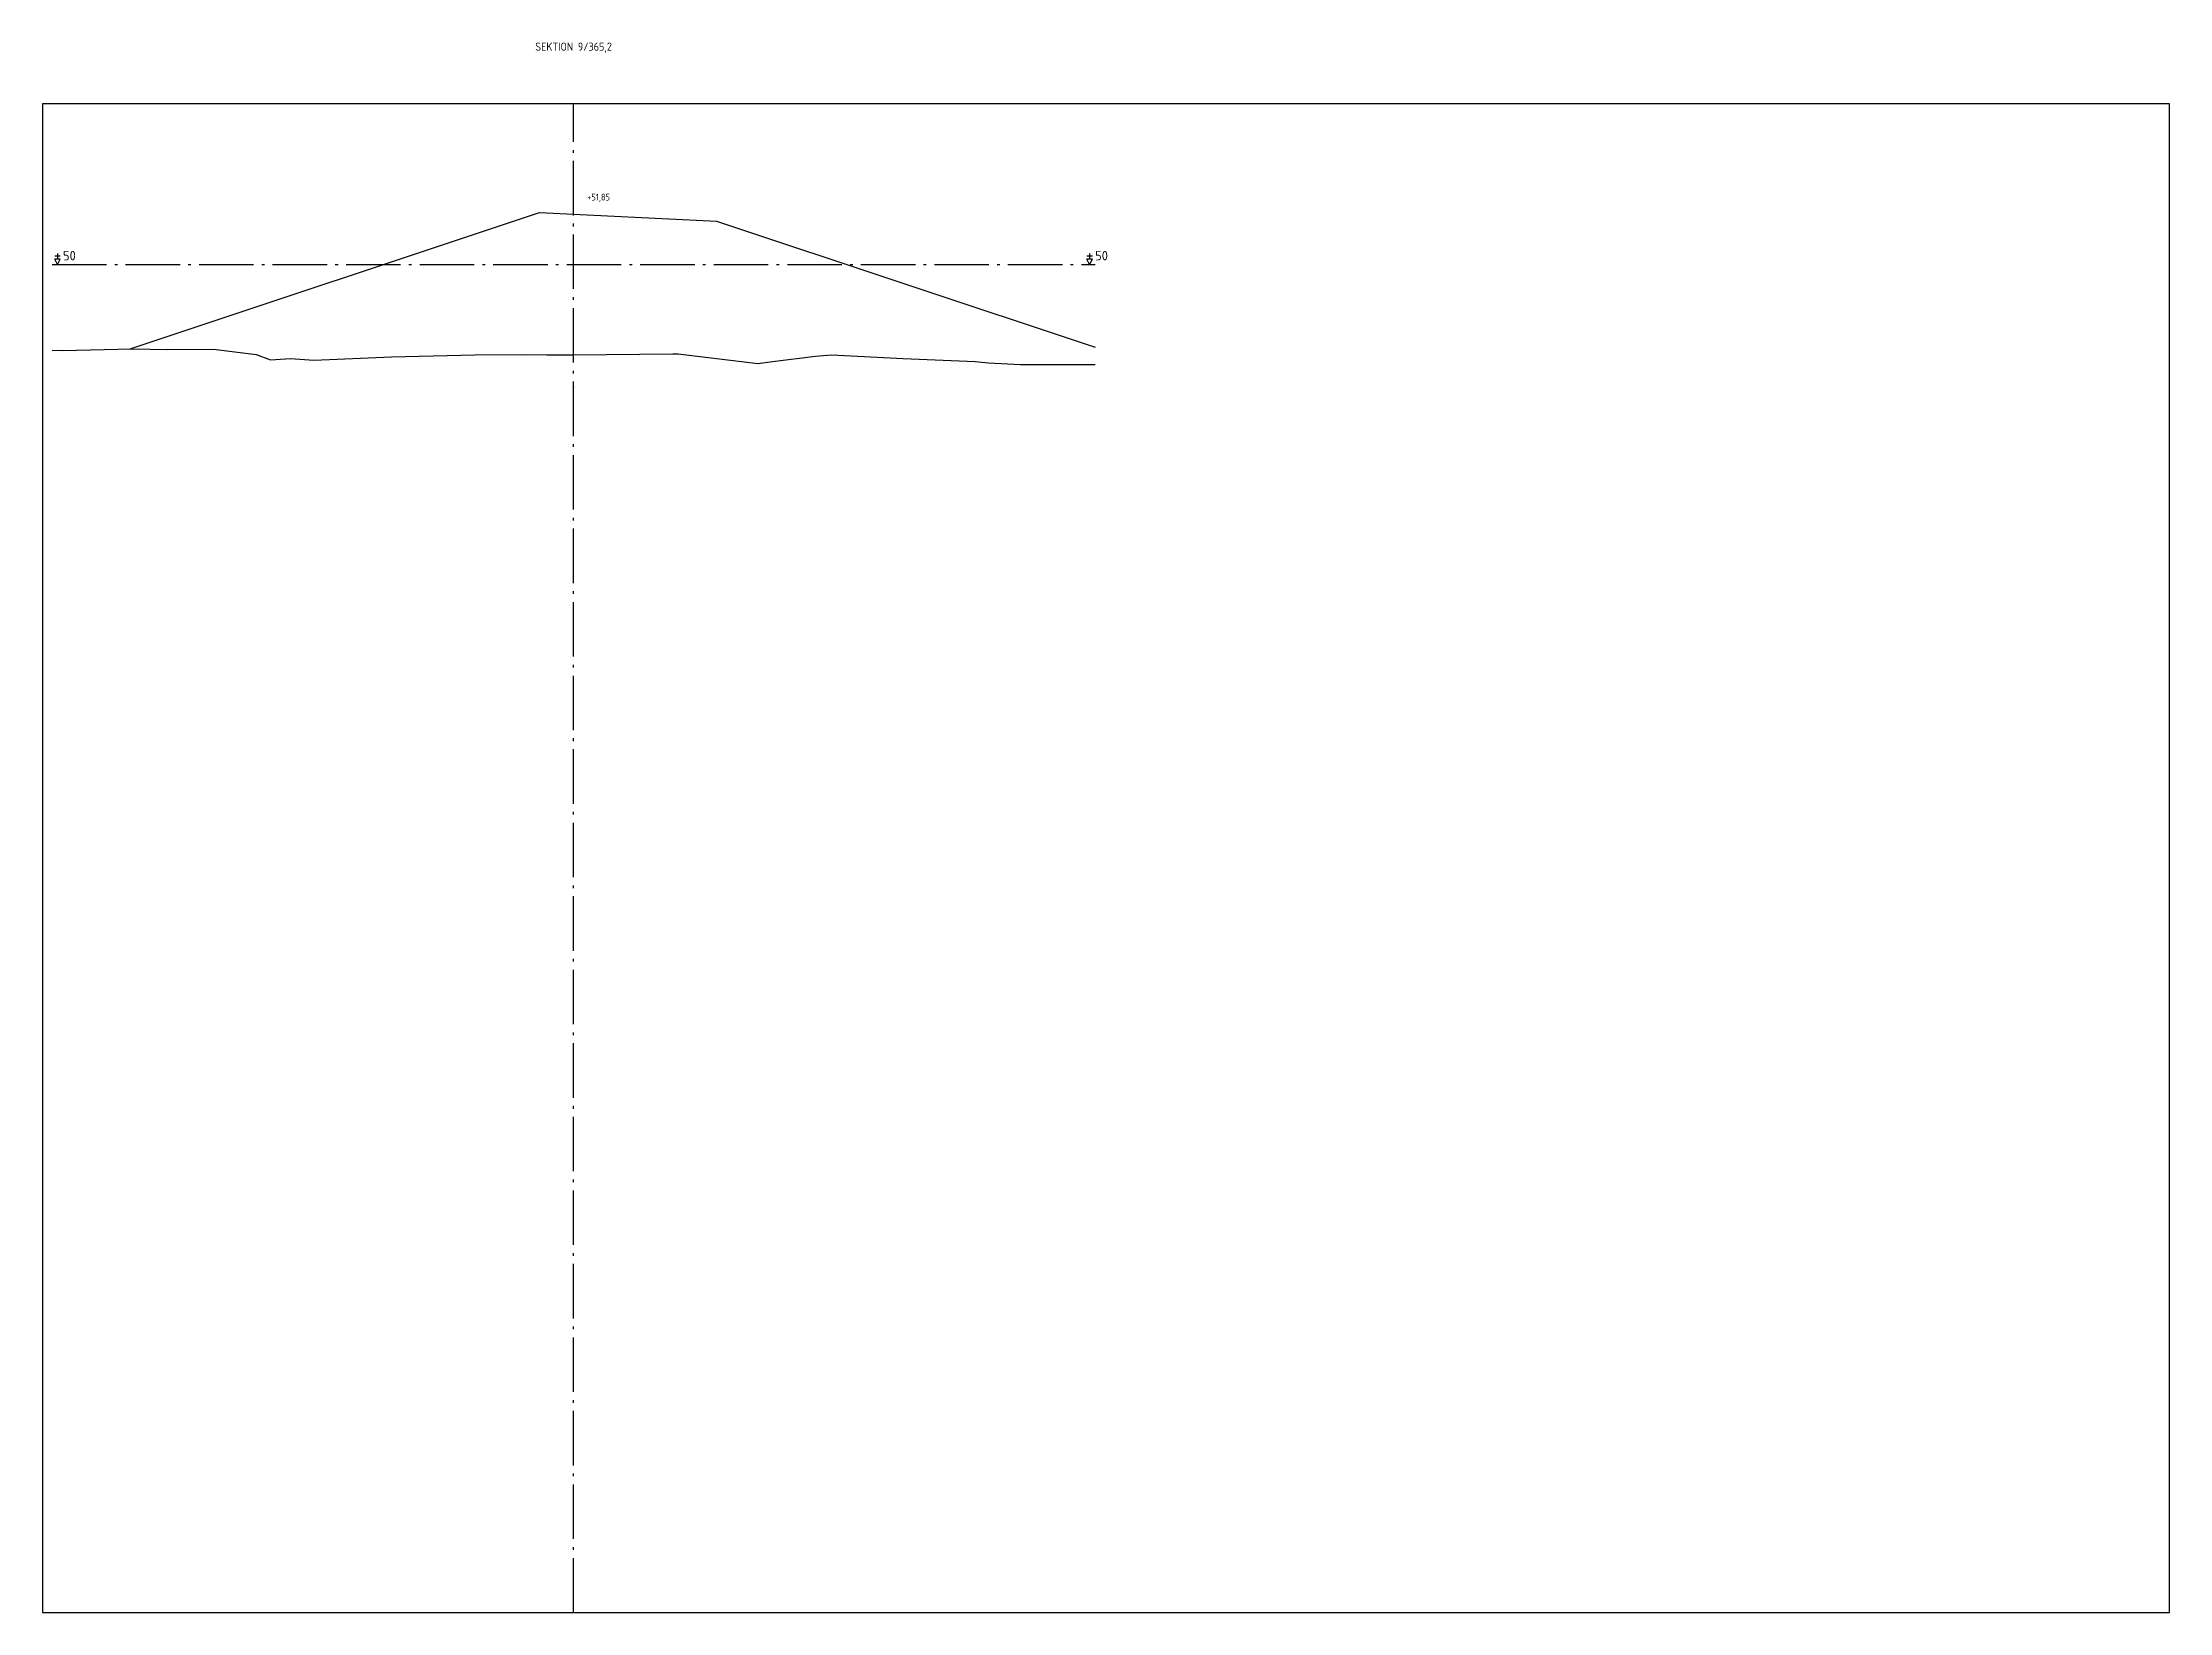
# Model space of a CAD drawing. Header units: metres. Extents: x 164066 to 165347, y 6228109 to 6230364.
# Drawn here: x 164151.9 to 164230, y 6229434.2 to 6229491.8 of the extents above; entities that cross this region are included whole.
import ezdxf
from ezdxf.enums import TextEntityAlignment as Align

# ---------------------------------------------------------------- set-up
doc = ezdxf.new("R2010")
doc.units = ezdxf.units.M
doc.header["$LTSCALE"] = 0.1
doc.linetypes.add('CENTRUMLINJE', pattern=[27, 20, -3, 1, -3])
for name, color, linetype in [('M-000', 7, 'Continuous'), ('M-372A', 3, 'Continuous'), ('M-374C', 6, 'Continuous'), ('M-378A', 7, 'CENTRUMLINJE'), ('M-378AT', 4, 'Continuous'), ('M-378B', 4, 'CENTRUMLINJE'), ('M-378BT', 4, 'Continuous'), ('T19202X', 4, 'Continuous')]:
    doc.layers.add(name, color=color, linetype=linetype)
doc.styles.add('ISO35', font='ISO3098', dxfattribs={"height": 3.5})
doc.styles.add('P_ISO_25', font='ISO', dxfattribs={"height": 2.5})
doc.styles.add('P_ISO_30', font='ISO', dxfattribs={"height": 3})

msp = doc.modelspace()

# ---------------------------------------------------------------- texts
at = {"layer": 'M-378AT', "color": 7, "style": 'ISO35'}
for p in [(164152.604, 6229483.804), (164190.504, 6229483.804)]:
    msp.add_text('50', height=0.35, dxfattribs=at).set_placement(p)
at = {"layer": 'M-378BT', "color": 2, "style": 'P_ISO_30'}
msp.add_text('SEKTION 9/365,2', height=0.3, dxfattribs=at).set_placement((164171.354, 6229491.503), align=Align.CENTER)
at = {"layer": 'M-378BT', "color": 2, "style": 'P_ISO_25'}
msp.add_text('+51,85', height=0.25, dxfattribs=at).set_placement((164171.854, 6229486.003))

# ---------------------------------------------------------------- linework, layer by layer
at = {"layer": 'M-000'}
msp.add_lwpolyline([(164151.854, 6229434.154), (164229.954, 6229434.154), (164229.954, 6229489.554), (164151.854, 6229489.554), (164151.854, 6229434.154)], dxfattribs=at)
at = {"layer": 'M-372A', "color": 3, "linetype": 'Continuous'}
msp.add_lwpolyline([(164152.204, 6229480.505), (164152.584, 6229480.497), (164155.147, 6229480.561), (164156.453, 6229480.53), (164158.131, 6229480.54), (164159.697, 6229480.348), (164160.226, 6229480.158), (164160.96, 6229480.196), (164161.815, 6229480.145), (164164.673, 6229480.26), (164167.734, 6229480.335), (164169.464, 6229480.346), (164170.371, 6229480.333), (164171.354, 6229480.341), (164175.001, 6229480.373), (164175.176, 6229480.376), (164175.189, 6229480.373), (164178.117, 6229480.021), (164178.662, 6229480.09), (164180.237, 6229480.289), (164180.824, 6229480.333), (164183.455, 6229480.197), (164186.096, 6229480.096), (164186.592, 6229480.04), (164187.759, 6229479.98), (164190.504, 6229479.978)], dxfattribs=at)
at = {"layer": 'M-374C', "color": 6, "linetype": 'Continuous'}
msp.add_lwpolyline([(164155.071, 6229480.559), (164170.104, 6229485.565), (164170.354, 6229485.553), (164171.354, 6229485.503), (164175.354, 6229485.303), (164176.354, 6229485.253), (164176.604, 6229485.24), (164190.504, 6229480.612)], dxfattribs=at)
at = {"layer": 'M-378A'}
msp.add_line((164152.204, 6229483.654), (164190.504, 6229483.654), dxfattribs=at)
at = {"layer": 'M-378AT'}
for p, q in [((164152.404, 6229484.054), (164152.404, 6229483.854)), ((164190.304, 6229484.054), (164190.304, 6229483.854)), ((164152.504, 6229483.954), (164152.304, 6229483.954)), ((164152.404, 6229483.654), (164152.304, 6229483.854)), ((164152.504, 6229483.854), (164152.304, 6229483.854)), ((164152.404, 6229483.654), (164152.504, 6229483.854)), ((164190.404, 6229483.954), (164190.204, 6229483.954)), ((164190.304, 6229483.654), (164190.204, 6229483.854)), ((164190.404, 6229483.854), (164190.204, 6229483.854)), ((164190.304, 6229483.654), (164190.404, 6229483.854))]:
    msp.add_line(p, q, dxfattribs=at)
at = {"layer": 'M-378B', "color": 7, "linetype": 'CENTRUMLINJE'}
msp.add_line((164171.354, 6229434.154), (164171.354, 6229489.554), dxfattribs=at)
at = {"layer": 'T19202X', "color": 7}
msp.add_circle((164171.354, 6229479.154), 0.001, dxfattribs=at)

msp.set_redraw_order([(e.dxf.handle, doc.entitydb.next_handle()) for e in msp.query("TEXT MTEXT ATTDEF DIMENSION ARC_DIMENSION")])  # texts and dimensions are drawn at this point

doc.saveas('drawing.dxf')
